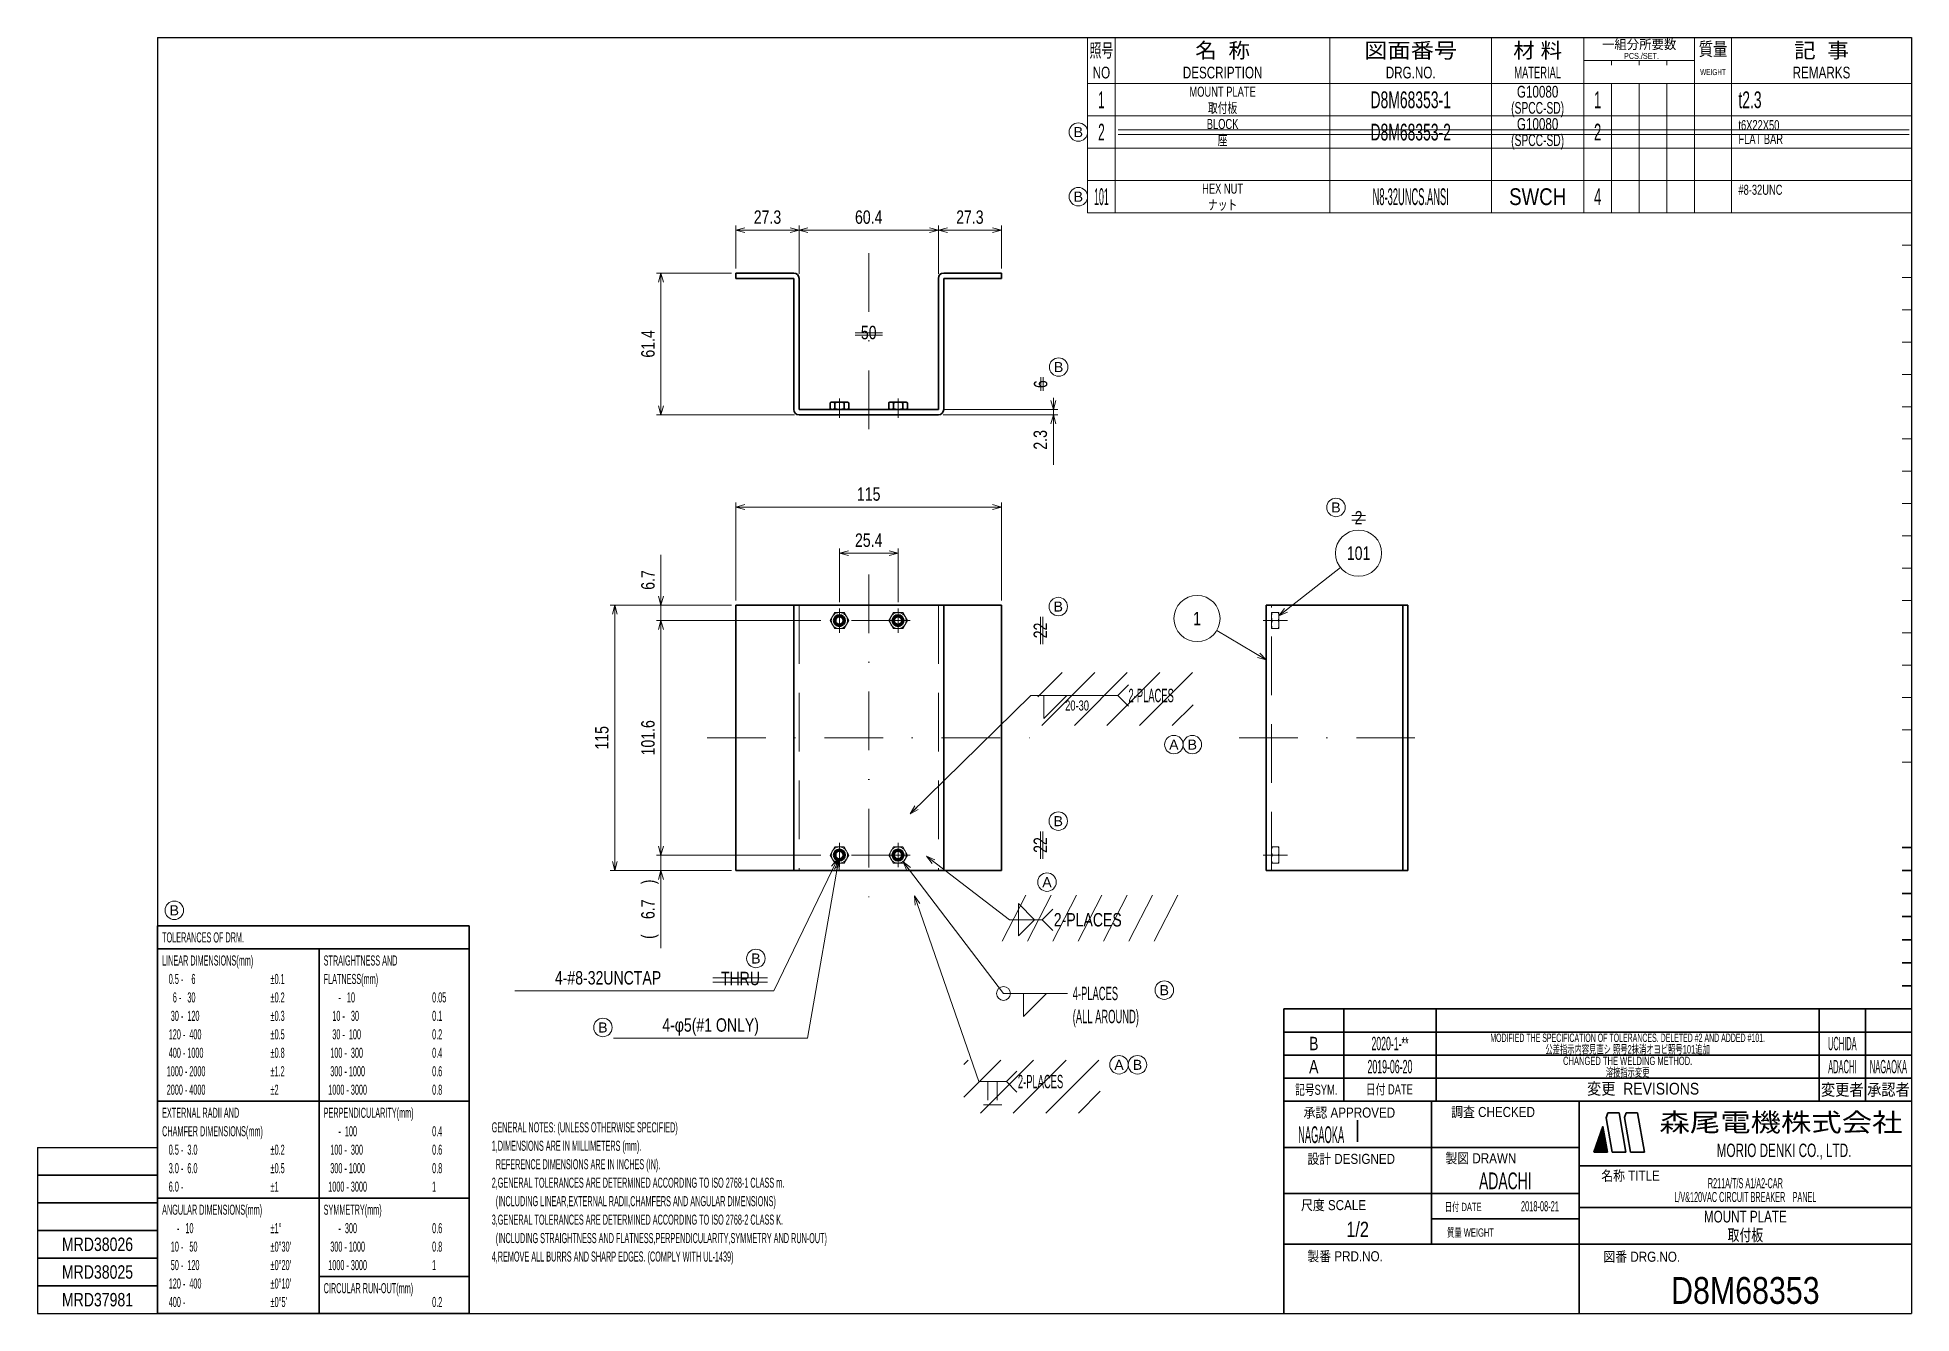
# Model space of a CAD drawing. Header units: millimetres. Extents: x 7 to 913, y 10 to 287.
# Drawn here: x 507 to 913, y 10.2 to 286.8 of the extents above; entities that cross this region are included whole.
import ezdxf
from ezdxf.enums import TextEntityAlignment as Align

# ---------------------------------------------------------------- set-up
doc = ezdxf.new("R2010")
doc.units = ezdxf.units.MM
doc.linetypes.add('DASHDOT', pattern=[25.3, 12.7, -6.3, 0, -6.3])
doc.linetypes.add('DASHED', pattern=[19, 12.7, -6.3])
for name, color, linetype in [('GR1_05', 7, 'Continuous'), ('GR1_06', 7, 'Continuous'), ('GR1_09', 7, 'Continuous'), ('GR1_15', 7, 'Continuous'), ('GR1_16', 7, 'Continuous'), ('図面枠D8M', 7, 'Continuous'), ('表題、部品表_01', 7, 'Continuous'), ('表題、部品表_02', 7, 'Continuous'), ('表題、部品表_03', 7, 'Continuous'), ('表題、部品表_Layer1', 7, 'Continuous')]:
    doc.layers.add(name, color=color, linetype=linetype)
doc.styles.add('HG丸ｺﾞｼｯｸM-PRO', font='')
doc.styles.get('HG丸ｺﾞｼｯｸM-PRO').set_extended_font_data('HG丸ｺﾞｼｯｸM-PRO')
pattern_1 = [(45, (0, 0), (-3.535534, 3.535534), [])]

msp = doc.modelspace()

# ---------------------------------------------------------------- texts
at = {"layer": 'GR1_05', "color": 3, "linetype": 'Continuous', "lineweight": 35, "style": 'HG丸ｺﾞｼｯｸM-PRO', "width": 0.784542}
for s, height, rotation, p in [('50', 2.909, 0, (687.08, 220.49)), ('6', 2.91, 90, (726.65, 211.63)), ('22', 2.909, 90, (726.58, 158.26)), ('22', 2.909, 90, (726.58, 111.76))]:
    msp.add_text(s, height=height, rotation=rotation, dxfattribs=at).set_placement(p, align=Align.BOTTOM_CENTER)
msp.add_text('2', height=2.91, rotation=0, dxfattribs=at).set_placement((793.21, 182.69), align=Align.MIDDLE_CENTER)
at = {"layer": 'GR1_05', "color": 3, "linetype": 'Continuous', "lineweight": 35, "style": 'HG丸ｺﾞｼｯｸM-PRO', "width": 0.691341}
msp.add_text('20-30', height=2.182, dxfattribs=at).set_placement((729.64, 140.25), align=Align.BOTTOM_LEFT)
at = {"layer": 'GR1_05', "color": 3, "linetype": 'Continuous', "lineweight": 35, "style": 'HG丸ｺﾞｼｯｸM-PRO'}
for width, p in [(0.522311, (743.36, 144.17)), (0.78274, (727.18, 95.57)), (0.522311, (719.4, 60.51))]:
    msp.add_text('2-PLACES', height=2.909, dxfattribs=dict(at, width=width)).set_placement(p, align=Align.MIDDLE_LEFT)
at = {"layer": 'GR1_05', "color": 3, "linetype": 'Continuous', "lineweight": 35, "style": 'HG丸ｺﾞｼｯｸM-PRO', "width": 0.782377}
msp.add_text('THRU', height=2.909, dxfattribs=at).set_placement((659.29, 80.52), align=Align.BOTTOM_CENTER)
at = {"layer": 'GR1_06', "color": 3, "linetype": 'Continuous', "lineweight": 35, "style": 'HG丸ｺﾞｼｯｸM-PRO'}
for s, height, width, p in [('4-PLACES', 2.909, 0.522311, (731.28, 79.61)), ('(ALL AROUND)', 2.9091, 0.52248, (731.28, 74.61))]:
    msp.add_text(s, height=height, dxfattribs=dict(at, width=width)).set_placement(p, align=Align.MIDDLE_LEFT)
at = {"layer": 'GR1_15', "color": 3, "linetype": 'Continuous', "lineweight": 35, "style": 'HG丸ｺﾞｼｯｸM-PRO', "width": 0.784542}
for s, height, p in [('101', 2.909, (793.21, 175)), ('1', 2.91, (758.21, 160.84))]:
    msp.add_text(s, height=height, rotation=0, dxfattribs=at).set_placement(p, align=Align.MIDDLE_CENTER)
at = {"layer": 'GR1_16', "color": 3, "linetype": 'Continuous', "lineweight": 35, "style": 'HG丸ｺﾞｼｯｸM-PRO'}
for s, height, rotation, width, p in [('27.3', 2.909, 0, 0.784749, (665.15, 245.5)), ('60.4', 2.909, 0, 0.784749, (687.08, 245.5)), ('27.3', 2.909, 0, 0.784749, (709, 245.5)), ('61.4', 2.909, 90, 0.784749, (641.58, 220.35)), ('115', 2.909, 0, 0.784542, (687.08, 185.5)), ('25.4', 2.909, 0, 0.784749, (687.08, 175.5)), ('6.7', 2.909, 90, 0.784839, (641.58, 169.19)), ('101.6', 2.909, 90, 0.7847, (641.58, 135)), ('115', 2.909, 90, 0.784542, (631.58, 135)), (')', 2.91, 90, 0.781868, (641.58, 103.77)), ('6.7', 2.909, 90, 0.784839, (641.58, 97.85)), ('(', 2.91, 90, 0.781868, (641.58, 91.93))]:
    msp.add_text(s, height=height, rotation=rotation, dxfattribs=dict(at, width=width)).set_placement(p, align=Align.BOTTOM_CENTER)
at = {"layer": 'GR1_16', "color": 254, "linetype": 'Continuous', "lineweight": 35, "style": 'HG丸ｺﾞｼｯｸM-PRO', "width": 0.784839}
msp.add_text('2.3', height=2.909, rotation=90, dxfattribs=at).set_placement((726.58, 199.56), align=Align.BOTTOM_CENTER)
at = {"layer": 'GR1_16', "color": 3, "linetype": 'Continuous', "lineweight": 35, "style": 'HG丸ｺﾞｼｯｸM-PRO'}
for s, width, p in [('4-#8-32UNCTAP', 0.783115, (630.61, 80.67)), ('4-φ5(#1 ONLY)', 0.782786, (652.83, 70.44))]:
    msp.add_text(s, height=2.9091, dxfattribs=dict(at, width=width)).set_placement(p, align=Align.BOTTOM_CENTER)
at = {"layer": '図面枠D8M', "color": 3, "linetype": 'Continuous', "lineweight": 35, "style": 'HG丸ｺﾞｼｯｸM-PRO'}
for s, height, width, p in [('公差指示内容見直シ 照号2抹消オヨビ照号101追加', 1.8182, 0.619002, (851.5, 67.5)), ('溶接指示変更', 1.818, 0.618958, (851.5, 62.5)), ('取付板', 2.545, 0.741121, (877, 27.25)), ('MRD38026', 2.909, 0.783793, (520, 25.25)), ('MRD38025', 2.909, 0.783793, (520, 19.25)), ('MRD37981', 2.909, 0.783793, (520, 13.25))]:
    msp.add_text(s, height=height, dxfattribs=dict(at, width=width)).set_placement(p, align=Align.MIDDLE_CENTER)
for s, width, p in [('GENERAL NOTES: (UNLESS OTHERWISE SPECIFIED)', 0.52211, (605.41, 51.69)), ('1,DIMENSIONS ARE IN MILLIMETERS (mm).', 0.522052, (605.41, 47.69)), ('  REFERENCE DIMENSIONS ARE IN INCHES (IN).', 0.522009, (605.41, 43.69)), ('2,GENERAL TOLERANCES ARE DETERMINED ACCORDING TO ISO 2768-1 CLASS m.', 0.522186, (605.41, 39.69)), ('  (INCLUDING LINEAR,EXTERNAL RADII,CHAMFERS AND ANGULAR DIMENSIONS)', 0.522355, (605.41, 35.69)), ('3,GENERAL TOLERANCES ARE DETERMINED ACCORDING TO ISO 2768-2 CLASS K.', 0.52223, (605.41, 31.69)), ('  (INCLUDING STRAIGHTNESS AND FLATNESS,PERPENDICULARITY,SYMMETRY AND RUN-OUT)', 0.522087, (605.41, 27.69)), ('4,REMOVE ALL BURRS AND SHARP EDGES. (COMPLY WITH UL-1439)', 0.52235, (605.41, 23.69))]:
    msp.add_text(s, height=2.1818, dxfattribs=dict(at, width=width)).set_placement(p, align=Align.TOP_LEFT)
at = {"layer": '表題、部品表_03', "color": 3, "linetype": 'Continuous', "lineweight": 35, "style": 'HG丸ｺﾞｼｯｸM-PRO'}
for s, height, width, p in [('MOUNT PLATE', 2.1818, 0.692407, (763.75, 275)), ('G10080', 2.545, 0.740408, (832, 275)), ('1', 3.64, 0.521199, (737.5, 273.25)), ('取付板', 2.182, 0.692256, (763.75, 271.5)), ('D8M68353-1', 3.636, 0.619404, (804.5, 273.25)), ('(SPCC-SD)', 2.545, 0.652377, (832, 271.5)), ('1', 3.64, 0.576062, (845, 273.25)), ('2', 3.64, 0.521199, (737.5, 266.25)), ('101', 3.636, 0.389528, (737.5, 252.25)), ('HEX NUT', 2.182, 0.692138, (763.75, 254)), ('N8-32UNCS.ANSI', 3.6364, 0.415721, (804.5, 252.25)), ('SWCH', 3.636, 0.830518, (832, 252.25)), ('4', 3.64, 0.576062, (845, 252.25)), ('ナット', 2.182, 0.692256, (763.75, 250.5))]:
    msp.add_text(s, height=height, dxfattribs=dict(at, width=width)).set_placement(p, align=Align.MIDDLE_CENTER)
for s, height, width, p in [('t2.3', 3.636, 0.618087, (875.5, 273.25)), ('#8-32UNC', 2.182, 0.691927, (875.5, 253.75))]:
    msp.add_text(s, height=height, dxfattribs=dict(at, width=width)).set_placement(p, align=Align.MIDDLE_LEFT)
at = {"layer": '表題、部品表_Layer1', "color": 3, "linetype": 'Continuous', "lineweight": 35, "style": 'HG丸ｺﾞｼｯｸM-PRO'}
for s, height, width, p in [('BLOCK', 2.182, 0.693284, (763.75, 268)), ('D8M68353-2', 3.636, 0.619404, (804.5, 266.25)), ('G10080', 2.545, 0.740408, (832, 268)), ('2', 3.64, 0.576062, (845, 266.25)), ('座', 2.18, 0.692256, (763.75, 264.5)), ('(SPCC-SD)', 2.545, 0.652377, (832, 264.5))]:
    msp.add_text(s, height=height, dxfattribs=dict(at, width=width)).set_placement(p, align=Align.MIDDLE_CENTER)
for s, width, p in [('t6X22X50', 0.692008, (875.5, 267.75)), ('FLAT BAR', 0.692996, (875.5, 264.75))]:
    msp.add_text(s, height=2.182, dxfattribs=dict(at, width=width)).set_placement(p, align=Align.MIDDLE_LEFT)

# ---------------------------------------------------------------- blocks, each defined once
blk = doc.blocks.new('BLKF064')
at = {"layer": '図面枠D8M', "color": 4, "linetype": 'Continuous', "lineweight": 13}
for p, q in [((844.778471, 46.998727), (846.524087, 48.744343)), ((844.8594, 47.221078), (846.502888, 48.864566)), ((844.940329, 47.443428), (846.48169, 48.984789)), ((845.021258, 47.665778), (846.460491, 49.105012)), ((845.102186, 47.888128), (846.439293, 49.225235)), ((845.183115, 48.110479), (846.418094, 49.345457)), ((845.264044, 48.332829), (846.396896, 49.46568)), ((845.344973, 48.555179), (846.375697, 49.585903)), ((845.425902, 48.777529), (846.354499, 49.706126)), ((845.506831, 48.999879), (846.3333, 49.826349)), ((845.58776, 49.22223), (846.312102, 49.946572)), ((845.668689, 49.44458), (846.290903, 50.066794)), ((845.749617, 49.66693), (846.269705, 50.187017)), ((845.830546, 49.88928), (846.248506, 50.30724)), ((845.911475, 50.111631), (846.227307, 50.427463)), ((845.992404, 50.333981), (846.206109, 50.547686)), ((846.073333, 50.556331), (846.18491, 50.667909)), ((846.154262, 50.778681), (846.163712, 50.788131)), ((844.157871, 45.246757), (846.693675, 47.782561)), ((844.211969, 45.442276), (846.672477, 47.902784)), ((844.292898, 45.664626), (846.651278, 48.023006)), ((844.299292, 45.246757), (846.714874, 47.662338)), ((844.373827, 45.886976), (846.63008, 48.143229)), ((844.440714, 45.246757), (846.736072, 47.542115)), ((844.454756, 46.109327), (846.608881, 48.263452)), ((844.535684, 46.331677), (846.587682, 48.383675)), ((844.582135, 45.246757), (846.757271, 47.421892)), ((844.616613, 46.554027), (846.566484, 48.503898)), ((844.697542, 46.776377), (846.545285, 48.624121)), ((844.723556, 45.246757), (846.778469, 47.301669)), ((844.864978, 45.246757), (846.799668, 47.181447)), ((845.006399, 45.246757), (846.820866, 47.061224)), ((845.147821, 45.246757), (846.842065, 46.941001)), ((845.289242, 45.246757), (846.863263, 46.820778)), ((845.430663, 45.246757), (846.884462, 46.700555)), ((845.572085, 45.246757), (846.90566, 46.580332)), ((845.713506, 45.246757), (846.926859, 46.46011)), ((845.854927, 45.246757), (846.948057, 46.339887)), ((845.996349, 45.246757), (846.969256, 46.219664)), ((846.13777, 45.246757), (846.990455, 46.099441)), ((846.279191, 45.246757), (847.011653, 45.979218)), ((846.420613, 45.246757), (847.032852, 45.858995)), ((846.562034, 45.246757), (847.05405, 45.738773)), ((846.703455, 45.246757), (847.075249, 45.61855)), ((846.844877, 45.246757), (847.096447, 45.498327)), ((846.986298, 45.246757), (847.117646, 45.378104)), ((847.12772, 45.246757), (847.138844, 45.257881))]:
    blk.add_line(p, q, dxfattribs=at)
blk = doc.blocks.new('BLKF063')
at = {"layer": '図面枠D8M', "color": 2, "linetype": 'Continuous', "lineweight": 25}
for p, q in [((533, 286.75), (913, 286.75)), ((533, 286.75), (533, 10.25)), ((913, 286.75), (913, 10.25)), ((507, 46.25), (507, 10.25)), ((507, 46.25), (533, 46.25)), ((507, 10.25), (913, 10.25))]:
    blk.add_line(p, q, dxfattribs=at)
at = {"layer": '図面枠D8M', "color": 4, "linetype": 'Continuous', "lineweight": 13}
for p, q in [((913, 269.75), (911, 269.75)), ((913, 262.75), (911, 262.75)), ((913, 255.75), (911, 255.75)), ((913, 248.75), (911, 248.75)), ((913, 241.75), (911, 241.75)), ((913, 234.75), (911, 234.75)), ((913, 227.75), (911, 227.75)), ((913, 220.75), (911, 220.75)), ((913, 213.75), (911, 213.75)), ((913, 206.75), (911, 206.75)), ((913, 199.75), (911, 199.75)), ((913, 192.75), (911, 192.75)), ((913, 185.75), (911, 185.75)), ((913, 178.75), (911, 178.75)), ((913, 171.75), (911, 171.75)), ((913, 164.75), (911, 164.75)), ((913, 157.75), (911, 157.75)), ((913, 150.75), (911, 150.75)), ((913, 143.75), (911, 143.75)), ((913, 136.75), (911, 136.75)), ((911, 129.75), (913, 129.75))]:
    blk.add_line(p, q, dxfattribs=at)
at = {"layer": '図面枠D8M', "color": 3, "linetype": 'Continuous', "lineweight": 35}
for p, q in [((913, 111.25), (911, 111.25)), ((913, 106.25), (911, 106.25)), ((913, 101.25), (911, 101.25)), ((913, 96.25), (911, 96.25)), ((913, 91.25), (911, 91.25)), ((913, 86.25), (911, 86.25)), ((913, 81.25), (911, 81.25)), ((777, 76.25), (913, 76.25)), ((777, 76.25), (777, 10.25)), ((790, 76.25), (790, 56.25)), ((810, 76.25), (810, 56.25)), ((893, 76.25), (893, 56.25)), ((903, 76.25), (903, 56.25)), ((777, 71.25), (913, 71.25)), ((777, 66.25), (913, 66.25)), ((777, 61.25), (913, 61.25)), ((777, 56.25), (913, 56.25)), ((809, 56.25), (809, 25.25)), ((841, 56.25), (841, 10.25)), ((846.84, 52.65), (847.23, 53.75)), ((847.23, 53.75), (849.64, 53.75)), ((851.14, 45.25), (849.64, 53.75)), ((851.18, 53.75), (850.82, 52.76)), ((851.18, 53.75), (853.64, 53.75)), ((855.14, 45.25), (853.64, 53.75)), ((793, 52.17), (793, 47.48)), ((844.14, 45.25), (846.16, 50.8)), ((847.14, 45.25), (846.16, 50.8)), ((848.14, 45.25), (846.84, 52.65)), ((852.14, 45.25), (850.82, 52.76)), ((777, 46.25), (841, 46.25)), ((844.14, 45.25), (847.14, 45.25)), ((848.14, 45.25), (851.14, 45.25)), ((852.14, 45.25), (855.14, 45.25)), ((841, 42.25), (913, 42.25)), ((507, 40.25), (533, 40.25)), ((507, 34.25), (533, 34.25)), ((777, 36.25), (841, 36.25)), ((841, 33.25), (913, 33.25)), ((809, 30.75), (841, 30.75)), ((507, 28.25), (533, 28.25)), ((777, 25.25), (913, 25.25)), ((507, 22.25), (533, 22.25)), ((533, 16.25), (507, 16.25))]:
    blk.add_line(p, q, dxfattribs=at)
at = {"layer": '図面枠D8M', "color": 4, "linetype": 'Continuous', "lineweight": 13}
blk.add_blockref('BLKF064', (0, 0), dxfattribs=at)
at = {"layer": '図面枠D8M', "color": 4, "linetype": 'Continuous', "lineweight": 13, "style": 'HG丸ｺﾞｼｯｸM-PRO'}
for s, height, width, p in [('記号SYM.', 2.182, 0.69227, (784.03, 58.74)), ('日付 DATE', 2.182, 0.692507, (799.87, 58.83)), ('変更  REVISIONS', 2.5455, 0.887352, (854.85, 58.97)), ('変更者', 2.545, 0.887717, (898, 58.75)), ('承認者', 2.545, 0.887717, (908, 58.75)), ('承認 APPROVED', 2.1818, 0.863151, (791.21, 53.79)), ('調査 CHECKED', 2.182, 0.863174, (822.34, 53.92)), ('設計 DESIGNED', 2.1818, 0.862613, (791.61, 43.76)), ('製図 DRAWN', 2.182, 0.863099, (819.7, 43.9)), ('名称 TITLE', 2.182, 0.862489, (852.13, 40.11)), ('尺度 SCALE', 2.182, 0.862581, (787.78, 33.74)), ('日付 DATE', 1.818, 0.618255, (815.88, 33.34)), ('質量 WEIGHT', 1.818, 0.618812, (817.46, 27.8)), ('製番 PRD.NO.', 2.182, 0.863299, (790.29, 22.66)), ('図番 DRG.NO.', 2.182, 0.863083, (854.56, 22.56))]:
    blk.add_text(s, height=height, dxfattribs=dict(at, width=width)).set_placement(p, align=Align.MIDDLE_CENTER)
at = {"layer": '図面枠D8M', "color": 2, "linetype": 'Continuous', "lineweight": 25, "style": 'HG丸ｺﾞｼｯｸM-PRO', "width": 1.206081}
blk.add_text('森尾電機株式会社', height=4, dxfattribs=at).set_placement((884.72, 51.68), align=Align.MIDDLE_CENTER)
at = {"layer": '図面枠D8M', "color": 3, "linetype": 'Continuous', "lineweight": 35, "style": 'HG丸ｺﾞｼｯｸM-PRO', "width": 0.652197}
blk.add_text('MORIO DENKI CO., LTD.', height=2.9091, dxfattribs=at).set_placement((885.38, 45.61), align=Align.MIDDLE_CENTER)
blk = doc.blocks.new('BLKF065')
at = {"layer": '図面枠D8M', "color": 3, "linetype": 'Continuous', "lineweight": 35, "style": 'HG丸ｺﾞｼｯｸM-PRO'}
for s, height, width, p in [('B', 2.91, 0.78204, (783.5, 68.75)), ('2020-1-**', 2.909, 0.488281, (800, 68.75)), ('MODIFIED THE SPECIFICATION OF TOLERANCES. DELETED #2 AND ADDED #101.', 1.8182, 0.497779, (851.5, 70)), ('UCHIDA', 2.909, 0.415827, (898, 68.75)), ('A', 2.91, 0.782973, (783.5, 63.75)), ('2019-06-20', 2.909, 0.488281, (800, 63.75)), ('CHANGED THE WELDING METHOD.', 1.8182, 0.618832, (851.5, 65)), ('ADACHI', 2.909, 0.415454, (898, 63.75)), ('NAGAOKA', 2.909, 0.334453, (908, 63.75)), ('NAGAOKA', 3.636, 0.414524, (785.11, 49)), ('ADACHI', 3.636, 0.619335, (825, 39)), ('L/V&120VAC CIRCUIT BREAKER\u3000PANEL', 2.1818, 0.522042, (877, 35.5)), ('R211A/T/S A1/A2-CAR', 2.1818, 0.521924, (877, 38.5)), ('2018-08-21', 2.182, 0.482412, (832.5, 33.5)), ('MOUNT PLATE', 2.5455, 0.741539, (877, 31.25)), ('1/2', 3.273, 0.80628, (793, 28.5)), ('D8M68353', 5.818, 0.845432, (877, 15.25))]:
    blk.add_text(s, height=height, dxfattribs=dict(at, width=width)).set_placement(p, align=Align.MIDDLE_CENTER)
blk = doc.blocks.new('BLKF066')
at = {"layer": '表題、部品表_02', "color": 4, "linetype": 'Continuous', "lineweight": 13}
for p, q in [((734.5, 276.75), (734.5, 269.75)), ((734.5, 276.75), (913, 276.75)), ((740.5, 276.75), (740.5, 269.75)), ((787, 276.75), (787, 269.75)), ((822, 276.75), (822, 269.75)), ((842, 276.75), (842, 269.75)), ((848, 276.75), (848, 269.75)), ((854, 276.75), (854, 269.75)), ((860, 269.75), (860, 276.75)), ((866, 276.75), (866, 269.75)), ((874, 276.75), (874, 269.75)), ((913, 276.75), (913, 269.75)), ((734.5, 269.75), (913, 269.75))]:
    blk.add_line(p, q, dxfattribs=at)
blk = doc.blocks.new('BLKF068')
at = {"layer": '表題、部品表_02', "color": 4, "linetype": 'Continuous', "lineweight": 13}
for p, q in [((734.5, 269.75), (734.5, 262.75)), ((734.5, 269.75), (913, 269.75)), ((740.5, 269.75), (740.5, 262.75)), ((787, 269.75), (787, 262.75)), ((822, 269.75), (822, 262.75)), ((842, 269.75), (842, 262.75)), ((848, 269.75), (848, 262.75)), ((854, 269.75), (854, 262.75)), ((860, 262.75), (860, 269.75)), ((866, 269.75), (866, 262.75)), ((874, 269.75), (874, 262.75)), ((913, 269.75), (913, 262.75)), ((734.5, 262.75), (913, 262.75))]:
    blk.add_line(p, q, dxfattribs=at)
blk = doc.blocks.new('BLKF071')
at = {"layer": '表題、部品表_01', "color": 4, "linetype": 'Continuous', "lineweight": 13}
for p, q in [((734.5, 286.75), (734.5, 276.75)), ((734.5, 286.75), (913, 286.75)), ((740.5, 286.75), (740.5, 276.75)), ((787, 286.75), (787, 276.75)), ((822, 286.75), (822, 276.75)), ((842, 286.75), (842, 276.75)), ((866, 286.75), (866, 276.75)), ((874, 286.75), (874, 276.75)), ((913, 286.75), (913, 276.75)), ((842, 281.75), (866, 281.75)), ((848, 280.75), (848, 281.75)), ((854, 281.75), (854, 280.75)), ((860, 281.75), (860, 280.75)), ((734.5, 276.75), (913, 276.75))]:
    blk.add_line(p, q, dxfattribs=at)
at = {"layer": '表題、部品表_01', "color": 3, "linetype": 'Continuous', "lineweight": 35, "style": 'HG丸ｺﾞｼｯｸM-PRO'}
for s, height, width, p in [('照号', 2.909, 0.651535, (737.5, 283.95)), ('名  称', 3.273, 1.042426, (763.75, 283.95)), ('図面番号', 3.273, 1.127518, (804.5, 283.95)), ('材 料', 3.273, 1.042439, (832, 283.95)), ('一組分所要数', 2.036, 0.966638, (854, 285.25)), ('質量', 2.909, 0.781842, (870, 284.25)), ('記  事', 3.273, 1.042426, (893.5, 283.95)), ('NO', 2.545, 0.740841, (737.5, 279.15)), ('DESCRIPTION', 2.5455, 0.741365, (763.75, 279.15)), ('DRG.NO.', 2.545, 0.741189, (804.5, 279.15)), ('MATERIAL', 2.545, 0.594756, (832, 279.15)), ('PCS./SET.', 1.309, 0.862935, (854.5, 282.75)), ('REMARKS', 2.545, 0.742803, (893.5, 279.15)), ('WEIGHT', 1.309, 0.635507, (870, 279.25))]:
    blk.add_text(s, height=height, dxfattribs=dict(at, width=width)).set_placement(p, align=Align.MIDDLE_CENTER)
blk = doc.blocks.new('BLKF070')
at = {"layer": '表題、部品表_01', "color": 3, "linetype": 'Continuous', "lineweight": 13}
blk.add_blockref('BLKF071', (0, 0), dxfattribs=at)
blk = doc.blocks.new('BLKF072')
at = {"layer": '図面枠D8M', "color": 3, "linetype": 'Continuous', "lineweight": 35}
for p, q in [((533, 94.25), (600.5, 94.25)), ((533, 94.25), (533, 10.25)), ((600.5, 10.25), (600.5, 94.25)), ((533, 89.25), (600.5, 89.25)), ((568, 10.25), (568, 89.25)), ((533, 56.25), (568, 56.25)), ((568, 56.25), (600.5, 56.25)), ((533, 35.25), (568, 35.25)), ((568, 35.25), (600.5, 35.25)), ((568, 18.25), (600.5, 18.25)), ((533, 10.25), (600.5, 10.25))]:
    blk.add_line(p, q, dxfattribs=at)
at = {"layer": '図面枠D8M', "color": 4, "linetype": 'Continuous', "lineweight": 13, "style": 'HG丸ｺﾞｼｯｸM-PRO'}
for s, height, width, p in [('TOLERANCES OF DRM.', 2.1818, 0.522208, (534, 91.75)), ('LINEAR DIMENSIONS(mm)', 2.1818, 0.521664, (534, 86.75)), ('STRAIGHTNESS AND', 2.1818, 0.521949, (569, 86.75)), (' 0.5 -    6', 2.1818, 0.524049, (535, 82.75)), ('±0.1', 2.182, 0.52198, (557.5, 82.75)), ('FLATNESS(mm)', 2.1818, 0.521994, (569, 82.75)), ('   6 -   30', 2.1818, 0.52397, (535, 78.75)), ('±0.2', 2.182, 0.52198, (557.5, 78.75)), ('     -   10', 2.1818, 0.524651, (570, 78.75)), ('0.05', 2.182, 0.52205, (592.5, 78.75)), ('  30 -  120', 2.1818, 0.522893, (535, 74.75)), ('±0.3', 2.182, 0.52198, (557.5, 74.75)), ('  10 -   30', 2.1818, 0.523391, (570, 74.75)), ('0.1', 2.182, 0.522424, (592.5, 74.75)), (' 120 -  400', 2.1818, 0.52246, (535, 70.75)), ('±0.5', 2.182, 0.52198, (557.5, 70.75)), ('  30 -  100', 2.1818, 0.522893, (570, 70.75)), ('0.2', 2.182, 0.522424, (592.5, 70.75)), (' 400 - 1000', 2.1818, 0.52208, (535, 66.75)), ('±0.8', 2.182, 0.52198, (557.5, 66.75)), (' 100 -  300', 2.1818, 0.52246, (570, 66.75)), ('0.4', 2.182, 0.522424, (592.5, 66.75)), ('1000 - 2000', 2.1818, 0.521744, (535, 62.75)), ('±1.2', 2.182, 0.52198, (557.5, 62.75)), (' 300 - 1000', 2.1818, 0.52208, (570, 62.75)), ('0.6', 2.182, 0.522424, (592.5, 62.75)), ('2000 - 4000', 2.1818, 0.521744, (535, 58.75)), ('±2', 2.182, 0.521216, (557.5, 58.75)), ('1000 - 3000', 2.1818, 0.521744, (570, 58.75)), ('0.8', 2.182, 0.522424, (592.5, 58.75)), ('EXTERNAL RADII AND', 2.1818, 0.522426, (534, 53.75)), ('PERPENDICULARITY(mm)', 2.1818, 0.521822, (569, 53.75)), ('CHAMFER DIMENSIONS(mm)', 2.1818, 0.521615, (534, 49.75)), ('     -  100', 2.1818, 0.52397, (570, 49.75)), ('0.4', 2.182, 0.522424, (592.5, 49.75)), (' 0.5 -  3.0', 2.1818, 0.523514, (535, 45.75)), ('±0.2', 2.182, 0.52198, (557.5, 45.75)), (' 100 -  300', 2.1818, 0.52246, (570, 45.75)), ('0.6', 2.182, 0.522424, (592.5, 45.75)), (' 3.0 -  6.0', 2.1818, 0.523514, (535, 41.75)), ('±0.5', 2.182, 0.52198, (557.5, 41.75)), (' 300 - 1000', 2.1818, 0.52208, (570, 41.75)), ('0.8', 2.182, 0.522424, (592.5, 41.75)), (' 6.0 -', 2.182, 0.523279, (535, 37.75)), ('±1', 2.182, 0.521216, (557.5, 37.75)), ('1000 - 3000', 2.1818, 0.521744, (570, 37.75)), ('1', 2.18, 0.521199, (592.5, 37.75)), ('ANGULAR DIMENSIONS(mm)', 2.1818, 0.521887, (534, 32.75)), ('SYMMETRY(mm)', 2.1818, 0.521222, (569, 32.75)), ('     -   10', 2.1818, 0.524651, (535, 28.75)), ('±1°', 2.182, 0.52122, (557.5, 28.75)), ('     -  300', 2.1818, 0.52397, (570, 28.75)), ('0.6', 2.182, 0.522424, (592.5, 28.75)), ('  10 -   50', 2.1818, 0.523391, (535, 24.75)), ("±0°30'", 2.182, 0.521679, (557.5, 24.75)), (' 300 - 1000', 2.1818, 0.52208, (570, 24.75)), ('0.8', 2.182, 0.522424, (592.5, 24.75)), ('  50 -  120', 2.1818, 0.522893, (535, 20.75)), ("±0°20'", 2.182, 0.521679, (557.5, 20.75)), ('1000 - 3000', 2.1818, 0.521744, (570, 20.75)), ('1', 2.18, 0.521199, (592.5, 20.75)), (' 120 -  400', 2.1818, 0.52246, (535, 16.75)), ("±0°10'", 2.182, 0.521679, (557.5, 16.75)), ('CIRCULAR RUN-OUT(mm)', 2.1818, 0.521639, (569, 15.75)), (' 400 -', 2.182, 0.52234, (535, 12.75)), ("±0°5'", 2.182, 0.521776, (557.5, 12.75)), ('0.2', 2.182, 0.522424, (592.5, 12.75))]:
    blk.add_text(s, height=height, dxfattribs=dict(at, width=width)).set_placement(p, align=Align.MIDDLE_LEFT)
blk = doc.blocks.new('BLKF073')
at = {"layer": '表題、部品表_Layer1', "color": 4, "linetype": 'Continuous', "lineweight": 13}
blk.add_circle((536.64, 97.62), 2, dxfattribs=at)
at = {"layer": '表題、部品表_Layer1', "color": 4, "linetype": 'Continuous', "lineweight": 13, "style": 'HG丸ｺﾞｼｯｸM-PRO', "width": 1.04272}
blk.add_text('B', height=2.18, dxfattribs=at).set_placement((536.64, 97.62), align=Align.MIDDLE_CENTER)
blk = doc.blocks.new('BLKF074')
at = {"layer": 'GR1_06', "color": 3, "linetype": 'Continuous', "lineweight": 35}
for p, q in [((658.33, 163.75), (715.83, 163.75)), ((658.33, 163.75), (658.33, 106.25)), ((670.83, 163.75), (670.83, 106.25)), ((703.33, 163.75), (703.33, 106.25)), ((715.83, 163.75), (715.83, 106.25)), ((658.33, 106.25), (715.83, 106.25))]:
    blk.add_line(p, q, dxfattribs=at)
at = {"layer": 'GR1_06', "color": 4, "linetype": 'DASHED', "lineweight": 13}
for p, q in [((671.98, 163.75), (671.98, 106.25)), ((702.18, 163.75), (702.18, 106.25))]:
    blk.add_line(p, q, dxfattribs=at)
blk = doc.blocks.new('BLKF075')
at = {"layer": 'GR1_06', "color": 3, "linetype": 'Continuous', "lineweight": 35}
for p, q in [((658.33, 234.55), (658.33, 235.7)), ((658.33, 235.7), (670.83, 235.7)), ((703.33, 235.7), (715.83, 235.7)), ((715.83, 234.55), (715.83, 235.7)), ((670.83, 234.55), (658.33, 234.55)), ((670.83, 206.15), (670.83, 234.55)), ((671.98, 206.15), (671.98, 234.55)), ((702.18, 206.15), (702.18, 234.55)), ((703.33, 206.15), (703.33, 234.55)), ((715.83, 234.55), (703.33, 234.55)), ((702.18, 206.15), (671.98, 206.15)), ((702.18, 205), (671.98, 205))]:
    blk.add_line(p, q, dxfattribs=at)
for centre, start, end in [((670.83, 234.55), 0, 90), ((703.33, 234.55), 90, 180), ((671.98, 206.15), 180, 270), ((702.18, 206.15), 270, 0)]:
    blk.add_arc(centre, 1.15, start, end, dxfattribs=at)
blk = doc.blocks.new('BLKF076')
at = {"layer": 'GR1_06', "color": 3, "linetype": 'Continuous', "lineweight": 35}
for p, q in [((773.21, 106.25), (773.21, 163.75)), ((773.21, 163.75), (803.91, 163.75)), ((802.76, 106.25), (802.76, 163.75)), ((803.91, 163.75), (803.91, 106.25)), ((773.21, 106.25), (803.91, 106.25))]:
    blk.add_line(p, q, dxfattribs=at)
at = {"layer": 'GR1_06', "color": 4, "linetype": 'DASHED', "lineweight": 13}
blk.add_line((774.36, 106.25), (774.36, 163.75), dxfattribs=at)
blk = doc.blocks.new('FXTIP_ARROW_S')
at = {"color": 0, "linetype": 'Continuous', "lineweight": -2}
for q in [(-1, 0), (-0.97, 0.26), (-0.97, -0.26)]:
    blk.add_line((0, 0), q, dxfattribs=at)
blk = doc.blocks.new('FXTIP_ARROW_E')
at = {"color": 0, "linetype": 'Continuous', "lineweight": -2}
for q in [(-1, 0), (-0.97, 0.26), (-0.97, -0.26)]:
    blk.add_line((0, 0), q, dxfattribs=at)
blk = doc.blocks.new('BLKF077')
at = {"layer": 'GR1_05', "color": 4, "linetype": 'Continuous', "lineweight": 13}
for p, q in [((712.89, 60.51), (712.89, 56.51)), ((714.89, 60.51), (714.89, 56.51)), ((711.93, 55.44), (715.93, 55.44))]:
    blk.add_line(p, q, dxfattribs=at)
blk = doc.blocks.new('BLKF078')
at = {"layer": 'GR1_05', "color": 4, "linetype": 'Continuous', "lineweight": 13}
for p, q in [((723.03, 95.57), (719.53, 99.07)), ((719.53, 92.07), (719.53, 99.07)), ((723.03, 95.57), (719.53, 92.07))]:
    blk.add_line(p, q, dxfattribs=at)
blk = doc.blocks.new('BLKF079')
at = {"layer": 'GR1_05', "color": 4, "linetype": 'Continuous', "lineweight": 13}
blk.add_circle((725.7, 103.72), 2, dxfattribs=at)
at = {"layer": 'GR1_05', "color": 4, "linetype": 'Continuous', "lineweight": 13, "style": 'HG丸ｺﾞｼｯｸM-PRO', "width": 1.042301}
blk.add_text('A', height=2.18, dxfattribs=at).set_placement((725.7, 103.72), align=Align.MIDDLE_CENTER)
blk = doc.blocks.new('BLKF080')
at = {"layer": 'GR1_05', "color": 4, "linetype": 'Continuous', "lineweight": 13}
blk.add_circle((741.31, 64.14), 2, dxfattribs=at)
at = {"layer": 'GR1_05', "color": 4, "linetype": 'Continuous', "lineweight": 13, "style": 'HG丸ｺﾞｼｯｸM-PRO', "width": 1.042301}
blk.add_text('A', height=2.18, dxfattribs=at).set_placement((741.31, 64.14), align=Align.MIDDLE_CENTER)
blk = doc.blocks.new('BLKF081')
at = {"layer": 'GR1_05', "color": 4, "linetype": 'Continuous', "lineweight": 13}
blk.add_circle((753.19, 133.53), 2, dxfattribs=at)
at = {"layer": 'GR1_05', "color": 4, "linetype": 'Continuous', "lineweight": 13, "style": 'HG丸ｺﾞｼｯｸM-PRO', "width": 1.042301}
blk.add_text('A', height=2.18, dxfattribs=at).set_placement((753.19, 133.53), align=Align.MIDDLE_CENTER)
blk = doc.blocks.new('BLKF082')
at = {"layer": '表題、部品表_02', "color": 4, "linetype": 'Continuous', "lineweight": 13}
for p, q in [((734.5, 255.75), (734.5, 248.75)), ((734.5, 255.75), (913, 255.75)), ((740.5, 255.75), (740.5, 248.75)), ((787, 255.75), (787, 248.75)), ((822, 255.75), (822, 248.75)), ((842, 255.75), (842, 248.75)), ((848, 255.75), (848, 248.75)), ((854, 255.75), (854, 248.75)), ((860, 248.75), (860, 255.75)), ((866, 255.75), (866, 248.75)), ((874, 255.75), (874, 248.75)), ((913, 255.75), (913, 248.75)), ((734.5, 248.75), (913, 248.75))]:
    blk.add_line(p, q, dxfattribs=at)
blk = doc.blocks.new('BLKF084')
at = {"layer": '表題、部品表_02', "color": 4, "linetype": 'Continuous', "lineweight": 13}
for p, q in [((734.5, 262.75), (734.5, 255.75)), ((734.5, 262.75), (913, 262.75)), ((740.5, 262.75), (740.5, 255.75)), ((787, 262.75), (787, 255.75)), ((822, 262.75), (822, 255.75)), ((842, 262.75), (842, 255.75)), ((848, 262.75), (848, 255.75)), ((854, 262.75), (854, 255.75)), ((860, 255.75), (860, 262.75)), ((866, 262.75), (866, 255.75)), ((874, 262.75), (874, 255.75)), ((913, 262.75), (913, 255.75)), ((734.5, 255.75), (913, 255.75))]:
    blk.add_line(p, q, dxfattribs=at)
blk = doc.blocks.new('BLKF085')
at = {"layer": '表題、部品表_Layer1', "color": 4, "linetype": 'Continuous', "lineweight": 13}
blk.add_circle((732.5, 252.25), 2, dxfattribs=at)
at = {"layer": '表題、部品表_Layer1', "color": 4, "linetype": 'Continuous', "lineweight": 13, "style": 'HG丸ｺﾞｼｯｸM-PRO', "width": 1.04272}
blk.add_text('B', height=2.18, dxfattribs=at).set_placement((732.5, 252.25), align=Align.MIDDLE_CENTER)
blk = doc.blocks.new('BLKF086')
at = {"layer": '表題、部品表_Layer1', "color": 4, "linetype": 'Continuous', "lineweight": 13}
blk.add_circle((732.5, 266.25), 2, dxfattribs=at)
at = {"layer": '表題、部品表_Layer1', "color": 4, "linetype": 'Continuous', "lineweight": 13, "style": 'HG丸ｺﾞｼｯｸM-PRO', "width": 1.04272}
blk.add_text('B', height=2.18, dxfattribs=at).set_placement((732.5, 266.25), align=Align.MIDDLE_CENTER)
blk = doc.blocks.new('BLKF087')
at = {"layer": 'GR1_09', "color": 4, "linetype": 'DASHED', "lineweight": 13}
for p, q in [((679.72, 111.35), (678.71, 109.6)), ((681.74, 111.35), (679.72, 111.35)), ((682.75, 109.6), (681.74, 111.35)), ((678.71, 109.6), (679.72, 107.85)), ((679.72, 107.85), (681.74, 107.85)), ((681.74, 107.85), (682.75, 109.6))]:
    blk.add_line(p, q, dxfattribs=at)
blk.add_circle((680.73, 109.6), 1.75, dxfattribs=at)
at = {"layer": 'GR1_09', "color": 3, "linetype": 'Continuous', "lineweight": 35}
for radius in [1, 0.8]:
    blk.add_circle((680.73, 109.6), radius, dxfattribs=at)
blk = doc.blocks.new('BLKF088')
at = {"layer": 'GR1_09', "color": 3, "linetype": 'Continuous', "lineweight": 35}
for p, q in [((678.71, 207.59), (678.98, 207.75)), ((678.71, 206.31), (678.71, 207.59)), ((678.98, 207.75), (682.48, 207.75)), ((679.72, 207.59), (679.72, 206.31)), ((681.74, 207.59), (681.74, 206.31)), ((682.48, 207.75), (682.75, 207.59)), ((682.75, 207.59), (682.75, 206.31)), ((678.98, 206.15), (678.71, 206.31)), ((682.48, 206.15), (678.98, 206.15)), ((682.75, 206.31), (682.48, 206.15))]:
    blk.add_line(p, q, dxfattribs=at)
for centre, radius, start, end in [((679.21, 206.86), 0.895, 55.6158, 124.3842), ((680.73, 204.41), 3.34, 72.412, 107.588), ((682.24, 206.86), 0.895, 55.6158, 124.3842), ((679.21, 207.04), 0.895, 235.6158, 304.3842), ((680.73, 209.49), 3.34, 252.412, 287.588), ((682.24, 207.04), 0.895, 235.6158, 304.3842)]:
    blk.add_arc(centre, radius, start, end, dxfattribs=at)
blk = doc.blocks.new('BLKF089')
at = {"layer": 'GR1_09', "color": 3, "linetype": 'Continuous', "lineweight": 35}
for p, q in [((691.41, 207.59), (691.68, 207.75)), ((691.41, 206.31), (691.41, 207.59)), ((691.68, 207.75), (695.18, 207.75)), ((692.42, 207.59), (692.42, 206.31)), ((694.44, 207.59), (694.44, 206.31)), ((695.18, 207.75), (695.45, 207.59)), ((695.45, 207.59), (695.45, 206.31)), ((691.68, 206.15), (691.41, 206.31)), ((695.18, 206.15), (691.68, 206.15)), ((695.45, 206.31), (695.18, 206.15))]:
    blk.add_line(p, q, dxfattribs=at)
for centre, radius, start, end in [((691.91, 206.86), 0.895, 55.6158, 124.3842), ((693.43, 204.41), 3.34, 72.412, 107.588), ((694.94, 206.86), 0.895, 55.6158, 124.3842), ((691.91, 207.04), 0.895, 235.6158, 304.3842), ((693.43, 209.49), 3.34, 252.412, 287.588), ((694.94, 207.04), 0.895, 235.6158, 304.3842)]:
    blk.add_arc(centre, radius, start, end, dxfattribs=at)
blk = doc.blocks.new('BLKF090')
at = {"layer": 'GR1_09', "color": 4, "linetype": 'DASHED', "lineweight": 13}
for p, q in [((692.42, 111.35), (691.41, 109.6)), ((694.44, 111.35), (692.42, 111.35)), ((695.45, 109.6), (694.44, 111.35)), ((691.41, 109.6), (692.42, 107.85)), ((692.42, 107.85), (694.44, 107.85)), ((694.44, 107.85), (695.45, 109.6))]:
    blk.add_line(p, q, dxfattribs=at)
blk.add_circle((693.43, 109.6), 1.75, dxfattribs=at)
at = {"layer": 'GR1_09', "color": 3, "linetype": 'Continuous', "lineweight": 35}
for radius in [1, 0.8]:
    blk.add_circle((693.43, 109.6), radius, dxfattribs=at)
blk = doc.blocks.new('BLKF091')
at = {"layer": 'GR1_09', "color": 4, "linetype": 'DASHED', "lineweight": 13}
for p, q in [((679.72, 162.15), (678.71, 160.4)), ((678.71, 160.4), (679.72, 158.65)), ((681.74, 162.15), (679.72, 162.15)), ((679.72, 158.65), (681.74, 158.65)), ((682.75, 160.4), (681.74, 162.15)), ((681.74, 158.65), (682.75, 160.4))]:
    blk.add_line(p, q, dxfattribs=at)
blk.add_circle((680.73, 160.4), 1.75, dxfattribs=at)
at = {"layer": 'GR1_09', "color": 3, "linetype": 'Continuous', "lineweight": 35}
for radius in [1, 0.8]:
    blk.add_circle((680.73, 160.4), radius, dxfattribs=at)
blk = doc.blocks.new('BLKF092')
at = {"layer": 'GR1_09', "color": 4, "linetype": 'DASHED', "lineweight": 13}
for p, q in [((692.42, 162.15), (691.41, 160.4)), ((691.41, 160.4), (692.42, 158.65)), ((694.44, 162.15), (692.42, 162.15)), ((692.42, 158.65), (694.44, 158.65)), ((695.45, 160.4), (694.44, 162.15)), ((694.44, 158.65), (695.45, 160.4))]:
    blk.add_line(p, q, dxfattribs=at)
blk.add_circle((693.43, 160.4), 1.75, dxfattribs=at)
at = {"layer": 'GR1_09', "color": 3, "linetype": 'Continuous', "lineweight": 35}
for radius in [1, 0.8]:
    blk.add_circle((693.43, 160.4), radius, dxfattribs=at)
blk = doc.blocks.new('BLKF093')
at = {"layer": 'GR1_05', "color": 4, "linetype": 'Continuous', "lineweight": 13}
blk.add_circle((662.64, 87.18), 2, dxfattribs=at)
at = {"layer": 'GR1_05', "color": 4, "linetype": 'Continuous', "lineweight": 13, "style": 'HG丸ｺﾞｼｯｸM-PRO', "width": 1.04272}
blk.add_text('B', height=2.18, rotation=360, dxfattribs=at).set_placement((662.64, 87.18), align=Align.MIDDLE_CENTER)
blk = doc.blocks.new('BLKF094')
at = {"layer": 'GR1_05', "color": 4, "linetype": 'Continuous', "lineweight": 13}
blk.add_circle((629.5, 72.23), 2, dxfattribs=at)
at = {"layer": 'GR1_05', "color": 4, "linetype": 'Continuous', "lineweight": 13, "style": 'HG丸ｺﾞｼｯｸM-PRO', "width": 1.04272}
blk.add_text('B', height=2.18, rotation=360, dxfattribs=at).set_placement((629.5, 72.23), align=Align.MIDDLE_CENTER)
blk = doc.blocks.new('BLKF095')
at = {"layer": 'GR1_09', "color": 4, "linetype": 'DASHED', "lineweight": 13}
for p, q in [((774.36, 158.65), (774.36, 162.15)), ((774.36, 162.15), (775.96, 162.15)), ((775.8, 160.4), (774.36, 160.4)), ((775.96, 158.65), (774.36, 158.65)), ((775.96, 162.15), (775.96, 158.65))]:
    blk.add_line(p, q, dxfattribs=at)
for centre, start, end in [((776.88, 161.28), 159.7438, 200.2562), ((776.88, 159.53), 159.7438, 200.2562), ((773.43, 161.28), 339.7438, 20.2562), ((773.43, 159.53), 339.7438, 20.2562)]:
    blk.add_arc(centre, 2.53, start, end, dxfattribs=at)
blk = doc.blocks.new('BLKF096')
at = {"layer": 'GR1_09', "color": 4, "linetype": 'DASHED', "lineweight": 13}
for p, q in [((774.36, 107.85), (774.36, 111.35)), ((774.36, 111.35), (775.96, 111.35)), ((775.96, 111.35), (775.96, 107.85)), ((775.8, 109.6), (774.36, 109.6)), ((775.96, 107.85), (774.36, 107.85))]:
    blk.add_line(p, q, dxfattribs=at)
for centre, start, end in [((776.88, 110.48), 159.7438, 200.2562), ((773.43, 110.48), 339.7438, 20.2562), ((776.88, 108.73), 159.7438, 200.2562), ((773.43, 108.73), 339.7438, 20.2562)]:
    blk.add_arc(centre, 2.53, start, end, dxfattribs=at)
blk = doc.blocks.new('BLKF097')
at = {"layer": 'GR1_05', "color": 4, "linetype": 'Continuous', "lineweight": 13}
blk.add_circle((745.31, 64.14), 2, dxfattribs=at)
at = {"layer": 'GR1_05', "color": 4, "linetype": 'Continuous', "lineweight": 13, "style": 'HG丸ｺﾞｼｯｸM-PRO', "width": 1.04272}
blk.add_text('B', height=2.18, dxfattribs=at).set_placement((745.31, 64.14), align=Align.MIDDLE_CENTER)
blk = doc.blocks.new('BLKF098')
at = {"layer": 'GR1_05', "color": 4, "linetype": 'Continuous', "lineweight": 13}
blk.add_circle((757.19, 133.53), 2, dxfattribs=at)
at = {"layer": 'GR1_05', "color": 4, "linetype": 'Continuous', "lineweight": 13, "style": 'HG丸ｺﾞｼｯｸM-PRO', "width": 1.04272}
blk.add_text('B', height=2.18, dxfattribs=at).set_placement((757.19, 133.53), align=Align.MIDDLE_CENTER)
blk = doc.blocks.new('BLKF099')
at = {"layer": 'GR1_05', "color": 4, "linetype": 'Continuous', "lineweight": 13}
blk.add_circle((728.15, 116.94), 2, dxfattribs=at)
at = {"layer": 'GR1_05', "color": 4, "linetype": 'Continuous', "lineweight": 13, "style": 'HG丸ｺﾞｼｯｸM-PRO', "width": 1.04272}
blk.add_text('B', height=2.18, rotation=360, dxfattribs=at).set_placement((728.15, 116.94), align=Align.MIDDLE_CENTER)
blk = doc.blocks.new('BLKF100')
at = {"layer": 'GR1_05', "color": 4, "linetype": 'Continuous', "lineweight": 13}
blk.add_circle((728.15, 163.44), 2, dxfattribs=at)
at = {"layer": 'GR1_05', "color": 4, "linetype": 'Continuous', "lineweight": 13, "style": 'HG丸ｺﾞｼｯｸM-PRO', "width": 1.04272}
blk.add_text('B', height=2.18, rotation=360, dxfattribs=at).set_placement((728.15, 163.44), align=Align.MIDDLE_CENTER)
blk = doc.blocks.new('BLKF101')
at = {"layer": 'GR1_05', "color": 4, "linetype": 'Continuous', "lineweight": 13}
blk.add_circle((728.23, 215.33), 2, dxfattribs=at)
at = {"layer": 'GR1_05', "color": 4, "linetype": 'Continuous', "lineweight": 13, "style": 'HG丸ｺﾞｼｯｸM-PRO', "width": 1.04272}
blk.add_text('B', height=2.18, rotation=360, dxfattribs=at).set_placement((728.23, 215.33), align=Align.MIDDLE_CENTER)
blk = doc.blocks.new('BLKF102')
at = {"layer": 'GR1_05', "color": 4, "linetype": 'Continuous', "lineweight": 13}
blk.add_circle((751.12, 80.32), 2, dxfattribs=at)
at = {"layer": 'GR1_05', "color": 4, "linetype": 'Continuous', "lineweight": 13, "style": 'HG丸ｺﾞｼｯｸM-PRO', "width": 1.04272}
blk.add_text('B', height=2.18, dxfattribs=at).set_placement((751.12, 80.32), align=Align.MIDDLE_CENTER)
blk = doc.blocks.new('BLKF103')
at = {"layer": 'GR1_05', "color": 4, "linetype": 'Continuous', "lineweight": 13}
blk.add_circle((788.31, 184.91), 2, dxfattribs=at)
at = {"layer": 'GR1_05', "color": 4, "linetype": 'Continuous', "lineweight": 13, "style": 'HG丸ｺﾞｼｯｸM-PRO', "width": 1.04272}
blk.add_text('B', height=2.18, rotation=360, dxfattribs=at).set_placement((788.31, 184.91), align=Align.MIDDLE_CENTER)

# ---------------------------------------------------------------- hatches: boundary and pattern name
at = {"layer": 'GR1_05', "linetype": 'Continuous', "lineweight": 13}
h = msp.add_hatch(dxfattribs=at)
h.set_pattern_fill('_USER', color=4, scale=5, angle=45, style=0, pattern_type=0)
h.set_pattern_definition(pattern_1)
h.paths.add_polyline_path([(757.35, 149.14), (723.73, 149.14), (723.73, 137.66), (757.35, 137.66)], flags=0)
h = msp.add_hatch(dxfattribs=at)
h.set_pattern_fill('_USER', color=4, scale=5, angle=45, style=0, pattern_type=0)
h.set_pattern_definition(pattern_1)
h.paths.add_polyline_path([(737.24, 65.16), (707.7, 65.16), (707.7, 53.68), (737.24, 53.68)], flags=0)

# ---------------------------------------------------------------- linework, layer by layer
at = {"layer": 'GR1_05', "color": 4, "linetype": 'Continuous', "lineweight": 13}
for p, q in [((684.12, 222.74), (690.04, 222.74)), ((684.12, 222.24), (690.04, 222.24)), ((724.4, 210.15), (724.4, 213.11)), ((724.9, 210.15), (724.9, 213.11)), ((791.73, 183.19), (794.69, 183.19)), ((791.73, 182.19), (794.69, 182.19)), ((724.33, 155.3), (724.33, 161.22)), ((724.83, 155.3), (724.83, 161.22)), ((743.33, 146.47), (741.04, 144.17)), ((696.05, 118.5), (722.24, 144.17)), ((722.24, 144.17), (741.04, 144.17)), ((725.03, 144.17), (725.03, 139.17)), ((725.03, 139.17), (730.03, 144.17)), ((743.33, 141.88), (741.04, 144.17)), ((724.33, 108.8), (724.33, 114.72)), ((724.83, 108.8), (724.83, 114.72)), ((699.58, 109.33), (717.55, 95.57)), ((697, 100.75), (710.91, 60.51)), ((721.11, 100.92), (716.01, 90.94)), ((726.6, 100.92), (721.49, 90.94)), ((726.97, 97.86), (724.68, 95.57)), ((732.09, 100.92), (726.98, 90.94)), ((737.57, 100.92), (732.46, 90.94)), ((743.06, 100.92), (737.95, 90.94)), ((748.54, 100.92), (743.43, 90.94)), ((754.03, 100.92), (748.92, 90.94)), ((717.55, 95.57), (724.68, 95.57)), ((726.97, 93.28), (724.68, 95.57)), ((653.34, 83.02), (665.18, 83.02)), ((653.34, 82.02), (665.18, 82.02)), ((719.19, 62.8), (716.9, 60.51)), ((710.91, 60.51), (716.9, 60.51)), ((719.19, 58.21), (716.9, 60.51))]:
    msp.add_line(p, q, dxfattribs=at)
at = {"layer": 'GR1_06', "color": 4, "linetype": 'DASHDOT', "lineweight": 13}
for p, q in [((687.08, 240), (687.08, 198.84)), ((680.73, 204.32), (680.73, 208.52)), ((693.43, 204.32), (693.43, 208.52)), ((687.08, 170.4), (687.08, 100)), ((772.53, 160.4), (777.78, 160.4)), ((652.08, 135), (722.25, 135)), ((767.33, 135), (808.21, 135)), ((772.53, 109.6), (777.78, 109.6))]:
    msp.add_line(p, q, dxfattribs=at)
at = {"layer": 'GR1_06', "color": 4, "linetype": 'Continuous', "lineweight": 13}
for p, q in [((694.58, 108.09), (716.28, 79.61)), ((716.28, 79.61), (730.12, 79.61)), ((720.6, 79.61), (720.6, 74.61)), ((720.6, 74.61), (725.6, 79.61))]:
    msp.add_line(p, q, dxfattribs=at)
at = {"layer": 'GR1_06', "color": 3, "linetype": 'Continuous', "lineweight": 35}
for centre in [(680.73, 160.4), (693.43, 160.4), (680.73, 109.6), (693.43, 109.6)]:
    msp.add_circle(centre, 1.25, dxfattribs=at)
at = {"layer": 'GR1_06', "color": 4, "linetype": 'Continuous', "lineweight": 13}
msp.add_circle((716.28, 79.61), 1.5, dxfattribs=at)
at = {"layer": 'GR1_15', "color": 4, "linetype": 'Continuous', "lineweight": 13}
for p, q in [((775.96, 161.44), (789.28, 171.91)), ((773.21, 151.88), (762.5, 158.28))]:
    msp.add_line(p, q, dxfattribs=at)
for centre in [(793.21, 175), (758.21, 160.84)]:
    msp.add_circle(centre, 5, dxfattribs=at)
at = {"layer": 'GR1_16', "color": 4, "linetype": 'Continuous', "lineweight": 13}
for p, q in [((658.33, 236.7), (658.33, 246)), ((658.33, 245), (671.98, 245)), ((671.98, 235.55), (671.98, 246)), ((671.98, 245), (702.18, 245)), ((702.18, 235.55), (702.18, 246)), ((702.18, 245), (715.83, 245)), ((715.83, 236.7), (715.83, 246)), ((657.33, 235.7), (641.08, 235.7)), ((642.08, 205), (642.08, 235.7)), ((670.98, 205), (641.08, 205)), ((658.33, 164.75), (658.33, 186)), ((658.33, 185), (715.83, 185)), ((715.83, 164.75), (715.83, 186)), ((642.08, 163.75), (642.08, 174.63)), ((680.73, 164.4), (680.73, 176)), ((680.73, 175), (693.43, 175)), ((693.43, 164.4), (693.43, 176)), ((657.33, 163.75), (631.08, 163.75)), ((632.08, 106.25), (632.08, 163.75)), ((657.33, 163.75), (641.08, 163.75)), ((642.08, 160.4), (642.08, 163.75)), ((676.73, 160.4), (641.08, 160.4)), ((642.08, 109.6), (642.08, 160.4)), ((657.33, 106.25), (631.08, 106.25)), ((676.73, 109.6), (641.08, 109.6)), ((657.33, 106.25), (641.08, 106.25)), ((642.08, 106.25), (642.08, 109.6)), ((642.08, 89.45), (642.08, 106.25)), ((680.3, 108.7), (666.55, 80.17)), ((680.52, 108.37), (673.85, 69.94)), ((666.55, 80.17), (610.41, 80.17)), ((673.85, 69.94), (631.81, 69.94))]:
    msp.add_line(p, q, dxfattribs=at)
at = {"layer": 'GR1_16', "color": 254, "linetype": 'Continuous', "lineweight": 13}
for p, q in [((727.08, 206.15), (727.08, 208.65)), ((703.18, 206.15), (728.08, 206.15)), ((703.18, 205), (728.08, 205)), ((727.08, 205), (727.08, 206.15)), ((727.08, 194.12), (727.08, 205))]:
    msp.add_line(p, q, dxfattribs=at)
at = {"layer": 'GR1_16', "color": 4, "linetype": 'DASHDOT', "lineweight": 13}
for p, q in [((680.73, 157.77), (680.73, 163.02)), ((693.43, 157.77), (693.43, 163.02)), ((696.05, 160.4), (678.1, 160.4)), ((680.73, 106.97), (680.73, 112.22)), ((693.43, 106.97), (693.43, 112.22)), ((696.05, 109.6), (678.1, 109.6))]:
    msp.add_line(p, q, dxfattribs=at)
at = {"layer": '表題、部品表_Layer1', "color": 4, "linetype": 'Continuous', "lineweight": 13}
for p, q in [((741.12, 266.75), (912.5, 266.75)), ((741.12, 265.75), (912.5, 265.75))]:
    msp.add_line(p, q, dxfattribs=at)

# ---------------------------------------------------------------- block references
at = {"layer": 'GR1_05', "color": 4, "linetype": 'Continuous', "lineweight": 13}
for name in ['BLKF101', 'BLKF103', 'BLKF100', 'BLKF081', 'BLKF098', 'BLKF099', 'BLKF079', 'BLKF078', 'BLKF093', 'BLKF102', 'BLKF094', 'BLKF080', 'BLKF097', 'BLKF077']:
    msp.add_blockref(name, (0, 0), dxfattribs=at)
at = {"layer": 'GR1_05', "color": 4, "linetype": 'Continuous', "lineweight": 13, "xscale": 2, "yscale": 2}
for p, rotation in [((696.05, 118.5), 224.426657271603), ((699.58, 109.33), 142.5673518304186), ((697, 100.75), 109.0697369667777)]:
    msp.add_blockref('FXTIP_ARROW_S', p, dxfattribs=dict(at, rotation=rotation))
at = {"layer": 'GR1_06', "color": 3, "linetype": 'Continuous', "lineweight": 35}
for name in ['BLKF075', 'BLKF074', 'BLKF076']:
    msp.add_blockref(name, (0, 0), dxfattribs=at)
at = {"layer": 'GR1_06', "color": 4, "linetype": 'Continuous', "lineweight": 13, "xscale": 2, "yscale": 2, "rotation": 127.310856965153}
msp.add_blockref('FXTIP_ARROW_S', (694.58, 108.09), dxfattribs=at)
at = {"layer": 'GR1_09', "color": 3, "linetype": 'Continuous', "lineweight": 35}
for name in ['BLKF088', 'BLKF089']:
    msp.add_blockref(name, (0, 0), dxfattribs=at)
at = {"layer": 'GR1_09', "color": 4, "linetype": 'DASHED', "lineweight": 13}
for name in ['BLKF091', 'BLKF092', 'BLKF095', 'BLKF087', 'BLKF090', 'BLKF096']:
    msp.add_blockref(name, (0, 0), dxfattribs=at)
at = {"layer": 'GR1_15', "color": 4, "linetype": 'Continuous', "lineweight": 13, "xscale": 2, "yscale": 2}
for p, rotation in [((775.96, 161.44), 218.1801806788862), ((773.21, 151.88), 329.1381643795165)]:
    msp.add_blockref('FXTIP_ARROW_S', p, dxfattribs=dict(at, rotation=rotation))
at = {"layer": 'GR1_16', "color": 4, "linetype": 'Continuous', "lineweight": 13, "xscale": 2, "yscale": 2}
for name, p, rotation in [('FXTIP_ARROW_S', (658.33, 245), 180), ('FXTIP_ARROW_E', (671.98, 245), 360), ('FXTIP_ARROW_S', (671.98, 245), 180), ('FXTIP_ARROW_E', (702.18, 245), 360), ('FXTIP_ARROW_S', (702.18, 245), 180), ('FXTIP_ARROW_E', (715.83, 245), 360), ('FXTIP_ARROW_E', (642.08, 235.7), 90), ('FXTIP_ARROW_S', (642.08, 205), 270), ('FXTIP_ARROW_S', (658.33, 185), 180), ('FXTIP_ARROW_E', (715.83, 185), 360), ('FXTIP_ARROW_S', (680.73, 175), 180), ('FXTIP_ARROW_E', (693.43, 175), 360), ('FXTIP_ARROW_E', (632.08, 163.75), 90), ('FXTIP_ARROW_S', (642.08, 163.75), 270), ('FXTIP_ARROW_E', (642.08, 160.4), 90), ('FXTIP_ARROW_S', (642.08, 109.6), 270), ('FXTIP_ARROW_S', (632.08, 106.25), 270), ('FXTIP_ARROW_E', (642.08, 106.25), 90), ('FXTIP_ARROW_S', (680.3, 108.7), 64.27918991823059), ('FXTIP_ARROW_S', (680.52, 108.37), 80.1537615588119)]:
    msp.add_blockref(name, p, dxfattribs=dict(at, rotation=rotation))
at = {"layer": 'GR1_16', "color": 254, "linetype": 'Continuous', "lineweight": 13, "xscale": 2, "yscale": 2}
for name, p, rotation in [('FXTIP_ARROW_S', (727.08, 206.15), 270), ('FXTIP_ARROW_E', (727.08, 205), 90)]:
    msp.add_blockref(name, p, dxfattribs=dict(at, rotation=rotation))
at = {"layer": '図面枠D8M', "color": 4, "linetype": 'Continuous', "lineweight": 35}
msp.add_blockref('BLKF063', (0, 0), dxfattribs=at)
at = {"layer": '図面枠D8M', "color": 4, "linetype": 'Continuous', "lineweight": 13}
msp.add_blockref('BLKF072', (0, 0), dxfattribs=at)
at = {"layer": '図面枠D8M', "color": 3, "linetype": 'Continuous', "lineweight": 35}
msp.add_blockref('BLKF065', (0, 0), dxfattribs=at)
at = {"layer": '表題、部品表_01', "color": 3, "linetype": 'Continuous', "lineweight": 13}
msp.add_blockref('BLKF070', (0, 0), dxfattribs=at)
at = {"layer": '表題、部品表_02', "color": 4, "linetype": 'Continuous', "lineweight": 13}
for name in ['BLKF066', 'BLKF068', 'BLKF084', 'BLKF082']:
    msp.add_blockref(name, (0, 0), dxfattribs=at)
at = {"layer": '表題、部品表_Layer1', "color": 4, "linetype": 'Continuous', "lineweight": 13}
for name in ['BLKF086', 'BLKF085', 'BLKF073']:
    msp.add_blockref(name, (0, 0), dxfattribs=at)

msp.set_redraw_order([(e.dxf.handle, doc.entitydb.next_handle()) for e in msp.query("TEXT MTEXT ATTDEF DIMENSION ARC_DIMENSION")])  # texts and dimensions are drawn at this point

doc.saveas('drawing.dxf')
